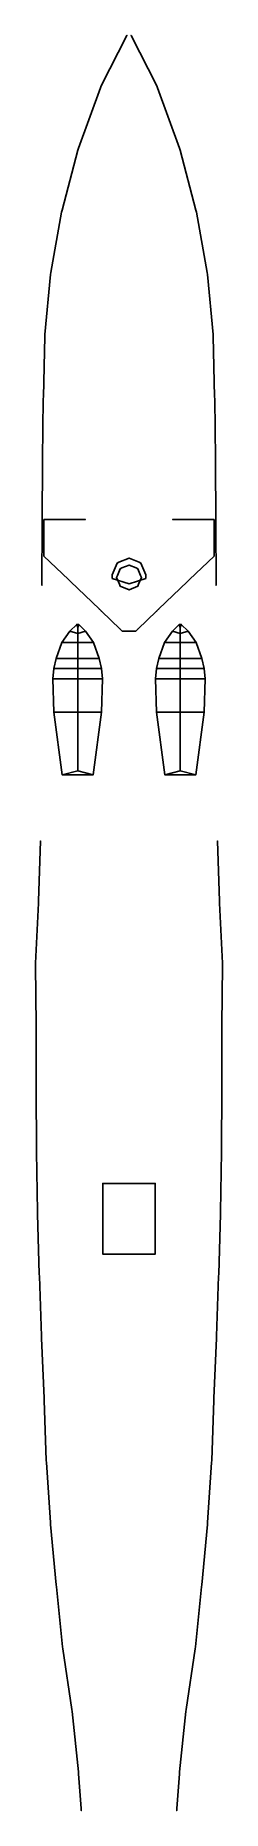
# Model space of a CAD drawing. Extents: x -3.7 to 3.7, y -35 to 36.1.
import ezdxf

# ---------------------------------------------------------------- set-up
doc = ezdxf.new("R2010")
doc.units = 0
doc.layers.add('RAILINGS', color=6, linetype='CONTINUOUS')

msp = doc.modelspace()

# ---------------------------------------------------------------- linework, layer by layer
at = {"layer": 'RAILINGS'}
for points in [[(-1.11, 34.05, 5.11), (-0.08, 36.07, 5.11), (-0.08, 36.07, 5.03), (-1.11, 34.05, 5.03)], [(-1.11, 34.05, 5.03), (-0.08, 36.07, 5.03), (-0.08, 36.07, 5.11), (-1.11, 34.05, 5.11)], [(-1.11, 34.05, 4.56), (-0.08, 36.07, 4.56), (-0.08, 36.07, 4.64), (-1.11, 34.05, 4.64)], [(-1.11, 34.05, 4.64), (-0.08, 36.07, 4.64), (-0.08, 36.07, 4.56), (-1.11, 34.05, 4.56)], [(1.11, 34.05, 4.64), (0.08, 36.07, 4.64), (0.08, 36.07, 4.56), (1.11, 34.05, 4.56)], [(1.11, 34.05, 4.56), (0.08, 36.07, 4.56), (0.08, 36.07, 4.64), (1.11, 34.05, 4.64)], [(1.11, 34.05, 5.03), (0.08, 36.07, 5.03), (0.08, 36.07, 5.11), (1.11, 34.05, 5.11)], [(1.11, 34.05, 5.11), (0.08, 36.07, 5.11), (0.08, 36.07, 5.03), (1.11, 34.05, 5.03)], [(-2.02, 31.56, 5.06), (-1.14, 33.97, 5.11), (-1.14, 33.97, 5.03), (-2.02, 31.56, 4.98)], [(-2.02, 31.56, 4.98), (-1.14, 33.97, 5.03), (-1.14, 33.97, 5.11), (-2.02, 31.56, 5.06)], [(-2.02, 31.56, 4.59), (-1.14, 33.97, 4.64), (-1.14, 33.97, 4.56), (-2.02, 31.56, 4.51)], [(-2.02, 31.56, 4.51), (-1.14, 33.97, 4.56), (-1.14, 33.97, 4.64), (-2.02, 31.56, 4.59)], [(-1.14, 33.97, 4.11), (-1.14, 33.97, 5.11), (-1.11, 34.05, 5.11), (-1.11, 34.05, 4.11)], [(-1.11, 34.05, 4.11), (-1.11, 34.05, 5.11), (-1.14, 33.97, 5.11), (-1.14, 33.97, 4.11)], [(1.14, 33.97, 4.11), (1.14, 33.97, 5.11), (1.11, 34.05, 5.11), (1.11, 34.05, 4.11)], [(1.11, 34.05, 4.11), (1.11, 34.05, 5.11), (1.14, 33.97, 5.11), (1.14, 33.97, 4.11)], [(2.02, 31.56, 4.51), (1.14, 33.97, 4.56), (1.14, 33.97, 4.64), (2.02, 31.56, 4.59)], [(2.02, 31.56, 4.59), (1.14, 33.97, 4.64), (1.14, 33.97, 4.56), (2.02, 31.56, 4.51)], [(2.02, 31.56, 5.06), (1.14, 33.97, 5.11), (1.14, 33.97, 5.03), (2.02, 31.56, 4.98)], [(2.02, 31.56, 4.98), (1.14, 33.97, 5.03), (1.14, 33.97, 5.11), (2.02, 31.56, 5.06)], [(-2.67, 29.07, 4.99), (-2.04, 31.48, 5.06), (-2.04, 31.48, 4.98), (-2.67, 29.07, 4.91)], [(-2.67, 29.07, 4.91), (-2.04, 31.48, 4.98), (-2.04, 31.48, 5.06), (-2.67, 29.07, 4.99)], [(-2.67, 29.07, 4.52), (-2.04, 31.48, 4.59), (-2.04, 31.48, 4.51), (-2.67, 29.07, 4.44)], [(-2.67, 29.07, 4.44), (-2.04, 31.48, 4.51), (-2.04, 31.48, 4.59), (-2.67, 29.07, 4.52)], [(-2.04, 31.48, 4.06), (-2.04, 31.48, 5.06), (-2.02, 31.56, 5.06), (-2.02, 31.56, 4.06)], [(-2.02, 31.56, 4.06), (-2.02, 31.56, 5.06), (-2.04, 31.48, 5.06), (-2.04, 31.48, 4.06)], [(2.04, 31.48, 4.06), (2.04, 31.48, 5.06), (2.02, 31.56, 5.06), (2.02, 31.56, 4.06)], [(2.02, 31.56, 4.06), (2.02, 31.56, 5.06), (2.04, 31.48, 5.06), (2.04, 31.48, 4.06)], [(2.67, 29.07, 4.44), (2.04, 31.48, 4.51), (2.04, 31.48, 4.59), (2.67, 29.07, 4.52)], [(2.67, 29.07, 4.52), (2.04, 31.48, 4.59), (2.04, 31.48, 4.51), (2.67, 29.07, 4.44)], [(2.67, 29.07, 4.99), (2.04, 31.48, 5.06), (2.04, 31.48, 4.98), (2.67, 29.07, 4.91)], [(2.67, 29.07, 4.91), (2.04, 31.48, 4.98), (2.04, 31.48, 5.06), (2.67, 29.07, 4.99)], [(-3.12, 26.58, 4.93), (-2.69, 28.99, 4.99), (-2.69, 28.99, 4.91), (-3.12, 26.58, 4.85)], [(-3.12, 26.58, 4.85), (-2.69, 28.99, 4.91), (-2.69, 28.99, 4.99), (-3.12, 26.58, 4.93)], [(-3.12, 26.58, 4.46), (-2.69, 28.99, 4.52), (-2.69, 28.99, 4.44), (-3.12, 26.58, 4.38)], [(-3.12, 26.58, 4.38), (-2.69, 28.99, 4.44), (-2.69, 28.99, 4.52), (-3.12, 26.58, 4.46)], [(-2.69, 28.99, 3.99), (-2.69, 28.99, 4.99), (-2.67, 29.07, 4.99), (-2.67, 29.07, 3.99)], [(-2.67, 29.07, 3.99), (-2.67, 29.07, 4.99), (-2.69, 28.99, 4.99), (-2.69, 28.99, 3.99)], [(2.69, 28.99, 3.99), (2.69, 28.99, 4.99), (2.67, 29.07, 4.99), (2.67, 29.07, 3.99)], [(2.67, 29.07, 3.99), (2.67, 29.07, 4.99), (2.69, 28.99, 4.99), (2.69, 28.99, 3.99)], [(3.12, 26.58, 4.38), (2.69, 28.99, 4.44), (2.69, 28.99, 4.52), (3.12, 26.58, 4.46)], [(3.12, 26.58, 4.46), (2.69, 28.99, 4.52), (2.69, 28.99, 4.44), (3.12, 26.58, 4.38)], [(3.12, 26.58, 4.93), (2.69, 28.99, 4.99), (2.69, 28.99, 4.91), (3.12, 26.58, 4.85)], [(3.12, 26.58, 4.85), (2.69, 28.99, 4.91), (2.69, 28.99, 4.99), (3.12, 26.58, 4.93)], [(-3.36, 24.09, 4.89), (-3.14, 26.5, 4.93), (-3.14, 26.5, 4.85), (-3.36, 24.09, 4.81)], [(-3.36, 24.09, 4.81), (-3.14, 26.5, 4.85), (-3.14, 26.5, 4.93), (-3.36, 24.09, 4.89)], [(-3.36, 24.09, 4.42), (-3.14, 26.5, 4.46), (-3.14, 26.5, 4.38), (-3.36, 24.09, 4.34)], [(-3.36, 24.09, 4.34), (-3.14, 26.5, 4.38), (-3.14, 26.5, 4.46), (-3.36, 24.09, 4.42)], [(-3.14, 26.5, 3.93), (-3.14, 26.5, 4.93), (-3.12, 26.58, 4.93), (-3.12, 26.58, 3.93)], [(-3.12, 26.58, 3.93), (-3.12, 26.58, 4.93), (-3.14, 26.5, 4.93), (-3.14, 26.5, 3.93)], [(3.14, 26.5, 3.93), (3.14, 26.5, 4.93), (3.12, 26.58, 4.93), (3.12, 26.58, 3.93)], [(3.12, 26.58, 3.93), (3.12, 26.58, 4.93), (3.14, 26.5, 4.93), (3.14, 26.5, 3.93)], [(3.36, 24.09, 4.34), (3.14, 26.5, 4.38), (3.14, 26.5, 4.46), (3.36, 24.09, 4.42)], [(3.36, 24.09, 4.42), (3.14, 26.5, 4.46), (3.14, 26.5, 4.38), (3.36, 24.09, 4.34)], [(3.36, 24.09, 4.89), (3.14, 26.5, 4.93), (3.14, 26.5, 4.85), (3.36, 24.09, 4.81)], [(3.36, 24.09, 4.81), (3.14, 26.5, 4.85), (3.14, 26.5, 4.93), (3.36, 24.09, 4.89)], [(-3.42, 21.6, 4.87), (-3.36, 24.01, 4.89), (-3.36, 24.01, 4.81), (-3.42, 21.6, 4.79)], [(-3.42, 21.6, 4.79), (-3.36, 24.01, 4.81), (-3.36, 24.01, 4.89), (-3.42, 21.6, 4.87)], [(-3.42, 21.6, 4.4), (-3.36, 24.01, 4.42), (-3.36, 24.01, 4.34), (-3.42, 21.6, 4.32)], [(-3.42, 21.6, 4.32), (-3.36, 24.01, 4.34), (-3.36, 24.01, 4.42), (-3.42, 21.6, 4.4)], [(-3.36, 24.01, 3.89), (-3.36, 24.01, 4.89), (-3.36, 24.09, 4.89), (-3.36, 24.09, 3.89)], [(-3.36, 24.09, 3.89), (-3.36, 24.09, 4.89), (-3.36, 24.01, 4.89), (-3.36, 24.01, 3.89)], [(3.36, 24.01, 3.89), (3.36, 24.01, 4.89), (3.36, 24.09, 4.89), (3.36, 24.09, 3.89)], [(3.36, 24.09, 3.89), (3.36, 24.09, 4.89), (3.36, 24.01, 4.89), (3.36, 24.01, 3.89)], [(3.42, 21.6, 4.32), (3.36, 24.01, 4.34), (3.36, 24.01, 4.42), (3.42, 21.6, 4.4)], [(3.42, 21.6, 4.4), (3.36, 24.01, 4.42), (3.36, 24.01, 4.34), (3.42, 21.6, 4.32)], [(3.42, 21.6, 4.87), (3.36, 24.01, 4.89), (3.36, 24.01, 4.81), (3.42, 21.6, 4.79)], [(3.42, 21.6, 4.79), (3.36, 24.01, 4.81), (3.36, 24.01, 4.89), (3.42, 21.6, 4.87)], [(-3.46, 19.11, 4.86), (-3.43, 21.52, 4.87), (-3.43, 21.52, 4.79), (-3.46, 19.11, 4.78)], [(-3.46, 19.11, 4.78), (-3.43, 21.52, 4.79), (-3.43, 21.52, 4.87), (-3.46, 19.11, 4.86)], [(-3.46, 19.11, 4.39), (-3.43, 21.52, 4.4), (-3.43, 21.52, 4.32), (-3.46, 19.11, 4.31)], [(-3.46, 19.11, 4.31), (-3.43, 21.52, 4.32), (-3.43, 21.52, 4.4), (-3.46, 19.11, 4.39)], [(-3.43, 21.52, 3.87), (-3.43, 21.52, 4.87), (-3.42, 21.6, 4.87), (-3.42, 21.6, 3.87)], [(-3.42, 21.6, 3.87), (-3.42, 21.6, 4.87), (-3.43, 21.52, 4.87), (-3.43, 21.52, 3.87)], [(3.43, 21.52, 3.87), (3.43, 21.52, 4.87), (3.42, 21.6, 4.87), (3.42, 21.6, 3.87)], [(3.42, 21.6, 3.87), (3.42, 21.6, 4.87), (3.43, 21.52, 4.87), (3.43, 21.52, 3.87)], [(3.46, 19.11, 4.31), (3.43, 21.52, 4.32), (3.43, 21.52, 4.4), (3.46, 19.11, 4.39)], [(3.46, 19.11, 4.39), (3.43, 21.52, 4.4), (3.43, 21.52, 4.32), (3.46, 19.11, 4.31)], [(3.46, 19.11, 4.86), (3.43, 21.52, 4.87), (3.43, 21.52, 4.79), (3.46, 19.11, 4.78)], [(3.46, 19.11, 4.78), (3.43, 21.52, 4.79), (3.43, 21.52, 4.87), (3.46, 19.11, 4.86)], [(-3.47, 16.62, 4.77), (-3.46, 19.03, 4.78), (-3.46, 19.03, 4.86), (-3.47, 16.62, 4.85)], [(-3.47, 16.62, 4.85), (-3.46, 19.03, 4.86), (-3.46, 19.03, 4.78), (-3.47, 16.62, 4.77)], [(-3.47, 16.62, 4.38), (-3.46, 19.03, 4.39), (-3.46, 19.03, 4.31), (-3.47, 16.62, 4.3)], [(-3.47, 16.62, 4.3), (-3.46, 19.03, 4.31), (-3.46, 19.03, 4.39), (-3.47, 16.62, 4.38)], [(-3.46, 19.03, 3.86), (-3.46, 19.03, 4.86), (-3.46, 19.11, 4.86), (-3.46, 19.11, 3.86)], [(-3.46, 19.11, 3.86), (-3.46, 19.11, 4.86), (-3.46, 19.03, 4.86), (-3.46, 19.03, 3.86)], [(3.46, 19.11, 3.86), (3.46, 19.11, 4.86), (3.46, 19.03, 4.86), (3.46, 19.03, 3.86)], [(3.46, 19.03, 3.86), (3.46, 19.03, 4.86), (3.46, 19.11, 4.86), (3.46, 19.11, 3.86)], [(3.47, 16.62, 4.3), (3.46, 19.03, 4.31), (3.46, 19.03, 4.39), (3.47, 16.62, 4.38)], [(3.47, 16.62, 4.38), (3.46, 19.03, 4.39), (3.46, 19.03, 4.31), (3.47, 16.62, 4.3)], [(3.47, 16.62, 4.85), (3.46, 19.03, 4.86), (3.46, 19.03, 4.78), (3.47, 16.62, 4.77)], [(3.47, 16.62, 4.77), (3.46, 19.03, 4.78), (3.46, 19.03, 4.86), (3.47, 16.62, 4.85)], [(-3.48, 14.13, 4.84), (-3.47, 16.54, 4.85), (-3.47, 16.54, 4.77), (-3.48, 14.13, 4.76)], [(-3.48, 14.13, 4.76), (-3.47, 16.54, 4.77), (-3.47, 16.54, 4.85), (-3.48, 14.13, 4.84)], [(-3.48, 14.13, 4.37), (-3.47, 16.54, 4.38), (-3.47, 16.54, 4.3), (-3.48, 14.13, 4.29)], [(-3.48, 14.13, 4.29), (-3.47, 16.54, 4.3), (-3.47, 16.54, 4.38), (-3.48, 14.13, 4.37)], [(-3.47, 16.62, 3.85), (-3.47, 16.62, 4.85), (-3.47, 16.54, 4.85), (-3.47, 16.54, 3.85)], [(-3.47, 16.54, 3.85), (-3.47, 16.54, 4.85), (-3.47, 16.62, 4.85), (-3.47, 16.62, 3.85)], [(-3.4, 16.68, 6.84), (-3.4, 16.68, 7.84), (-3.4, 16.6, 7.84), (-3.4, 16.6, 6.84)], [(-3.4, 16.6, 6.84), (-3.4, 16.6, 7.84), (-3.4, 16.68, 7.84), (-3.4, 16.68, 6.84)], [(-3.4, 16.68, 7.84), (-1.82, 16.68, 7.84), (-1.82, 16.68, 7.76), (-3.4, 16.68, 7.76)], [(-3.4, 16.68, 7.76), (-1.82, 16.68, 7.76), (-1.82, 16.68, 7.84), (-3.4, 16.68, 7.84)], [(-3.4, 16.68, 7.37), (-1.82, 16.68, 7.37), (-1.82, 16.68, 7.29), (-3.4, 16.68, 7.29)], [(-3.4, 16.68, 7.29), (-1.82, 16.68, 7.29), (-1.82, 16.68, 7.37), (-3.4, 16.68, 7.37)], [(-3.4, 15.93, 7.76), (-3.4, 16.6, 7.76), (-3.4, 16.6, 7.84), (-3.4, 15.93, 7.84)], [(-3.4, 15.93, 7.84), (-3.4, 16.6, 7.84), (-3.4, 16.6, 7.76), (-3.4, 15.93, 7.76)], [(-3.4, 15.93, 7.37), (-3.4, 16.6, 7.37), (-3.4, 16.6, 7.29), (-3.4, 15.93, 7.29)], [(-3.4, 15.93, 7.29), (-3.4, 16.6, 7.29), (-3.4, 16.6, 7.37), (-3.4, 15.93, 7.37)], [(-1.74, 16.68, 6.84), (-1.74, 16.68, 7.84), (-1.82, 16.68, 7.84), (-1.82, 16.68, 6.84)], [(-1.82, 16.68, 6.84), (-1.82, 16.68, 7.84), (-1.74, 16.68, 7.84), (-1.74, 16.68, 6.84)], [(1.82, 16.68, 6.84), (1.82, 16.68, 7.84), (1.74, 16.68, 7.84), (1.74, 16.68, 6.84)], [(1.74, 16.68, 6.84), (1.74, 16.68, 7.84), (1.82, 16.68, 7.84), (1.82, 16.68, 6.84)], [(3.4, 16.68, 7.29), (1.82, 16.68, 7.29), (1.82, 16.68, 7.37), (3.4, 16.68, 7.37)], [(3.4, 16.68, 7.37), (1.82, 16.68, 7.37), (1.82, 16.68, 7.29), (3.4, 16.68, 7.29)], [(3.4, 16.68, 7.84), (1.82, 16.68, 7.84), (1.82, 16.68, 7.76), (3.4, 16.68, 7.76)], [(3.4, 16.68, 7.76), (1.82, 16.68, 7.76), (1.82, 16.68, 7.84), (3.4, 16.68, 7.84)], [(3.4, 16.68, 6.84), (3.4, 16.68, 7.84), (3.4, 16.6, 7.84), (3.4, 16.6, 6.84)], [(3.4, 16.6, 6.84), (3.4, 16.6, 7.84), (3.4, 16.68, 7.84), (3.4, 16.68, 6.84)], [(3.4, 15.93, 7.29), (3.4, 16.6, 7.29), (3.4, 16.6, 7.37), (3.4, 15.93, 7.37)], [(3.4, 15.93, 7.37), (3.4, 16.6, 7.37), (3.4, 16.6, 7.29), (3.4, 15.93, 7.29)], [(3.4, 15.93, 7.84), (3.4, 16.6, 7.84), (3.4, 16.6, 7.76), (3.4, 15.93, 7.76)], [(3.4, 15.93, 7.76), (3.4, 16.6, 7.76), (3.4, 16.6, 7.84), (3.4, 15.93, 7.84)], [(3.47, 16.62, 3.85), (3.47, 16.62, 4.85), (3.47, 16.54, 4.85), (3.47, 16.54, 3.85)], [(3.47, 16.54, 3.85), (3.47, 16.54, 4.85), (3.47, 16.62, 4.85), (3.47, 16.62, 3.85)], [(3.48, 14.13, 4.29), (3.47, 16.54, 4.3), (3.47, 16.54, 4.38), (3.48, 14.13, 4.37)], [(3.48, 14.13, 4.37), (3.47, 16.54, 4.38), (3.47, 16.54, 4.3), (3.48, 14.13, 4.29)], [(3.48, 14.13, 4.84), (3.47, 16.54, 4.85), (3.47, 16.54, 4.77), (3.48, 14.13, 4.76)], [(3.48, 14.13, 4.76), (3.47, 16.54, 4.77), (3.47, 16.54, 4.85), (3.48, 14.13, 4.84)], [(-3.4, 15.85, 6.84), (-3.4, 15.85, 7.84), (-3.4, 15.93, 7.84), (-3.4, 15.93, 6.84)], [(-3.4, 15.93, 6.84), (-3.4, 15.93, 7.84), (-3.4, 15.85, 7.84), (-3.4, 15.85, 6.84)], [(-3.4, 15.29, 7.84), (-3.4, 15.85, 7.84), (-3.4, 15.85, 7.76), (-3.4, 15.29, 7.76)], [(-3.4, 15.29, 7.76), (-3.4, 15.85, 7.76), (-3.4, 15.85, 7.84), (-3.4, 15.29, 7.84)], [(-3.4, 15.29, 7.29), (-3.4, 15.85, 7.29), (-3.4, 15.85, 7.37), (-3.4, 15.29, 7.37)], [(-3.4, 15.29, 7.37), (-3.4, 15.85, 7.37), (-3.4, 15.85, 7.29), (-3.4, 15.29, 7.29)], [(3.4, 15.85, 6.84), (3.4, 15.85, 7.84), (3.4, 15.93, 7.84), (3.4, 15.93, 6.84)], [(3.4, 15.93, 6.84), (3.4, 15.93, 7.84), (3.4, 15.85, 7.84), (3.4, 15.85, 6.84)], [(3.4, 15.29, 7.37), (3.4, 15.85, 7.37), (3.4, 15.85, 7.29), (3.4, 15.29, 7.29)], [(3.4, 15.29, 7.29), (3.4, 15.85, 7.29), (3.4, 15.85, 7.37), (3.4, 15.29, 7.37)], [(3.4, 15.29, 7.76), (3.4, 15.85, 7.76), (3.4, 15.85, 7.84), (3.4, 15.29, 7.84)], [(3.4, 15.29, 7.84), (3.4, 15.85, 7.84), (3.4, 15.85, 7.76), (3.4, 15.29, 7.76)], [(-3.4, 15.29, 6.84), (-3.4, 15.29, 7.84), (-3.4, 15.21, 7.84), (-3.4, 15.21, 6.84)], [(-3.4, 15.21, 6.84), (-3.4, 15.21, 7.84), (-3.4, 15.29, 7.84), (-3.4, 15.29, 6.84)], [(-2.42, 14.28, 7.76), (-3.4, 15.21, 7.76), (-3.4, 15.21, 7.84), (-2.42, 14.28, 7.84)], [(-2.42, 14.28, 7.84), (-3.4, 15.21, 7.84), (-3.4, 15.21, 7.76), (-2.42, 14.28, 7.76)], [(-2.42, 14.28, 7.29), (-3.4, 15.21, 7.29), (-3.4, 15.21, 7.37), (-2.42, 14.28, 7.37)], [(-2.42, 14.28, 7.37), (-3.4, 15.21, 7.37), (-3.4, 15.21, 7.29), (-2.42, 14.28, 7.29)], [(-0.67, 14.47, 10.68), (-0.47, 14.94, 10.68), (-0.47, 14.94, 10.6), (-0.67, 14.47, 10.6)], [(-0.67, 14.47, 10.6), (-0.47, 14.94, 10.6), (-0.47, 14.94, 10.68), (-0.67, 14.47, 10.68)], [(-0.67, 14.47, 10.21), (-0.47, 14.94, 10.21), (-0.47, 14.94, 10.13), (-0.67, 14.47, 10.13)], [(-0.67, 14.47, 10.13), (-0.47, 14.94, 10.13), (-0.47, 14.94, 10.21), (-0.67, 14.47, 10.21)], [(-0.41, 14.97, 9.68), (-0.41, 14.97, 10.68), (-0.47, 14.94, 10.68), (-0.47, 14.94, 9.68)], [(-0.47, 14.94, 9.68), (-0.47, 14.94, 10.68), (-0.41, 14.97, 10.68), (-0.41, 14.97, 9.68)], [(-0.41, 14.97, 10.68), (0, 15.14, 10.68), (0, 15.14, 10.6), (-0.41, 14.97, 10.6)], [(-0.41, 14.97, 10.6), (0, 15.14, 10.6), (0, 15.14, 10.68), (-0.41, 14.97, 10.68)], [(-0.41, 14.97, 10.13), (0, 15.14, 10.13), (0, 15.14, 10.21), (-0.41, 14.97, 10.21)], [(-0.41, 14.97, 10.21), (0, 15.14, 10.21), (0, 15.14, 10.13), (-0.41, 14.97, 10.13)], [(0.41, 14.97, 10.21), (0, 15.14, 10.21), (0, 15.14, 10.13), (0.41, 14.97, 10.13)], [(0.41, 14.97, 10.13), (0, 15.14, 10.13), (0, 15.14, 10.21), (0.41, 14.97, 10.21)], [(0.41, 14.97, 10.6), (0, 15.14, 10.6), (0, 15.14, 10.68), (0.41, 14.97, 10.68)], [(0.41, 14.97, 10.68), (0, 15.14, 10.68), (0, 15.14, 10.6), (0.41, 14.97, 10.6)], [(0.41, 14.97, 9.68), (0.41, 14.97, 10.68), (0.47, 14.94, 10.68), (0.47, 14.94, 9.68)], [(0.47, 14.94, 9.68), (0.47, 14.94, 10.68), (0.41, 14.97, 10.68), (0.41, 14.97, 9.68)], [(0.67, 14.47, 10.13), (0.47, 14.94, 10.13), (0.47, 14.94, 10.21), (0.67, 14.47, 10.21)], [(0.67, 14.47, 10.21), (0.47, 14.94, 10.21), (0.47, 14.94, 10.13), (0.67, 14.47, 10.13)], [(0.67, 14.47, 10.68), (0.47, 14.94, 10.68), (0.47, 14.94, 10.6), (0.67, 14.47, 10.6)], [(0.67, 14.47, 10.6), (0.47, 14.94, 10.6), (0.47, 14.94, 10.68), (0.67, 14.47, 10.68)], [(2.42, 14.28, 7.37), (3.4, 15.21, 7.37), (3.4, 15.21, 7.29), (2.42, 14.28, 7.29)], [(2.42, 14.28, 7.29), (3.4, 15.21, 7.29), (3.4, 15.21, 7.37), (2.42, 14.28, 7.37)], [(2.42, 14.28, 7.76), (3.4, 15.21, 7.76), (3.4, 15.21, 7.84), (2.42, 14.28, 7.84)], [(2.42, 14.28, 7.84), (3.4, 15.21, 7.84), (3.4, 15.21, 7.76), (2.42, 14.28, 7.76)], [(3.4, 15.29, 6.84), (3.4, 15.29, 7.84), (3.4, 15.21, 7.84), (3.4, 15.21, 6.84)], [(3.4, 15.21, 6.84), (3.4, 15.21, 7.84), (3.4, 15.29, 7.84), (3.4, 15.29, 6.84)], [(-2.34, 14.2, 6.84), (-2.34, 14.2, 7.84), (-2.42, 14.28, 7.84), (-2.42, 14.28, 6.84)], [(-2.42, 14.28, 6.84), (-2.42, 14.28, 7.84), (-2.34, 14.2, 7.84), (-2.34, 14.2, 6.84)], [(-0.67, 14.4, 10.6), (-0.67, 14.47, 10.6), (-0.67, 14.47, 10.68), (-0.67, 14.4, 10.68)], [(-0.67, 14.4, 10.68), (-0.67, 14.47, 10.68), (-0.67, 14.47, 10.6), (-0.67, 14.4, 10.6)], [(-0.67, 14.4, 10.21), (-0.67, 14.47, 10.21), (-0.67, 14.47, 10.13), (-0.67, 14.4, 10.13)], [(-0.67, 14.4, 10.13), (-0.67, 14.47, 10.13), (-0.67, 14.47, 10.21), (-0.67, 14.4, 10.21)], [(-0.67, 14.32, 9.68), (-0.67, 14.32, 10.68), (-0.67, 14.4, 10.68), (-0.67, 14.4, 9.68)], [(-0.67, 14.4, 9.68), (-0.67, 14.4, 10.68), (-0.67, 14.32, 10.68), (-0.67, 14.32, 9.68)], [(0, 14.11, 10.68), (-0.67, 14.32, 10.68), (-0.67, 14.32, 10.6), (0, 14.11, 10.6)], [(0, 14.11, 10.6), (-0.67, 14.32, 10.6), (-0.67, 14.32, 10.68), (0, 14.11, 10.68)], [(0, 14.11, 10.21), (-0.67, 14.32, 10.21), (-0.67, 14.32, 10.13), (0, 14.11, 10.13)], [(0, 14.11, 10.13), (-0.67, 14.32, 10.13), (-0.67, 14.32, 10.21), (0, 14.11, 10.21)], [(-0.46, 14.44, 14.85), (-0.46, 14.44, 15.85), (-0.5, 14.36, 15.85), (-0.5, 14.36, 14.85)], [(-0.5, 14.36, 14.85), (-0.5, 14.36, 15.85), (-0.46, 14.44, 15.85), (-0.46, 14.44, 14.85)], [(-0.38, 14.09, 15.85), (-0.5, 14.36, 15.85), (-0.5, 14.36, 15.77), (-0.38, 14.09, 15.77)], [(-0.38, 14.09, 15.77), (-0.5, 14.36, 15.77), (-0.5, 14.36, 15.85), (-0.38, 14.09, 15.85)], [(-0.38, 14.09, 15.3), (-0.5, 14.36, 15.3), (-0.5, 14.36, 15.38), (-0.38, 14.09, 15.38)], [(-0.38, 14.09, 15.38), (-0.5, 14.36, 15.38), (-0.5, 14.36, 15.3), (-0.38, 14.09, 15.3)], [(-0.46, 14.44, 15.85), (-0.35, 14.71, 15.85), (-0.35, 14.71, 15.77), (-0.46, 14.44, 15.77)], [(-0.46, 14.44, 15.77), (-0.35, 14.71, 15.77), (-0.35, 14.71, 15.85), (-0.46, 14.44, 15.85)], [(-0.46, 14.44, 15.38), (-0.35, 14.71, 15.38), (-0.35, 14.71, 15.3), (-0.46, 14.44, 15.3)], [(-0.46, 14.44, 15.3), (-0.35, 14.71, 15.3), (-0.35, 14.71, 15.38), (-0.46, 14.44, 15.38)], [(-0.29, 14.74, 14.85), (-0.29, 14.74, 15.85), (-0.35, 14.71, 15.85), (-0.35, 14.71, 14.85)], [(-0.35, 14.71, 14.85), (-0.35, 14.71, 15.85), (-0.29, 14.74, 15.85), (-0.29, 14.74, 14.85)], [(-0.29, 14.74, 15.85), (0, 14.86, 15.85), (0, 14.86, 15.77), (-0.29, 14.74, 15.77)], [(-0.29, 14.74, 15.77), (0, 14.86, 15.77), (0, 14.86, 15.85), (-0.29, 14.74, 15.85)], [(-0.29, 14.74, 15.38), (0, 14.86, 15.38), (0, 14.86, 15.3), (-0.29, 14.74, 15.3)], [(-0.29, 14.74, 15.3), (0, 14.86, 15.3), (0, 14.86, 15.38), (-0.29, 14.74, 15.38)], [(0.29, 14.74, 15.3), (0, 14.86, 15.3), (0, 14.86, 15.38), (0.29, 14.74, 15.38)], [(0.29, 14.74, 15.38), (0, 14.86, 15.38), (0, 14.86, 15.3), (0.29, 14.74, 15.3)], [(0.29, 14.74, 15.85), (0, 14.86, 15.85), (0, 14.86, 15.77), (0.29, 14.74, 15.77)], [(0.29, 14.74, 15.77), (0, 14.86, 15.77), (0, 14.86, 15.85), (0.29, 14.74, 15.85)], [(0, 14.11, 10.13), (0.67, 14.32, 10.13), (0.67, 14.32, 10.21), (0, 14.11, 10.21)], [(0, 14.11, 10.21), (0.67, 14.32, 10.21), (0.67, 14.32, 10.13), (0, 14.11, 10.13)], [(0, 14.11, 10.68), (0.67, 14.32, 10.68), (0.67, 14.32, 10.6), (0, 14.11, 10.6)], [(0, 14.11, 10.6), (0.67, 14.32, 10.6), (0.67, 14.32, 10.68), (0, 14.11, 10.68)], [(0.35, 14.71, 14.85), (0.35, 14.71, 15.85), (0.29, 14.74, 15.85), (0.29, 14.74, 14.85)], [(0.29, 14.74, 14.85), (0.29, 14.74, 15.85), (0.35, 14.71, 15.85), (0.35, 14.71, 14.85)], [(0.46, 14.44, 15.3), (0.35, 14.71, 15.3), (0.35, 14.71, 15.38), (0.46, 14.44, 15.38)], [(0.46, 14.44, 15.38), (0.35, 14.71, 15.38), (0.35, 14.71, 15.3), (0.46, 14.44, 15.3)], [(0.46, 14.44, 15.85), (0.35, 14.71, 15.85), (0.35, 14.71, 15.77), (0.46, 14.44, 15.77)], [(0.46, 14.44, 15.77), (0.35, 14.71, 15.77), (0.35, 14.71, 15.85), (0.46, 14.44, 15.85)], [(0.38, 14.09, 15.38), (0.5, 14.36, 15.38), (0.5, 14.36, 15.3), (0.38, 14.09, 15.3)], [(0.38, 14.09, 15.3), (0.5, 14.36, 15.3), (0.5, 14.36, 15.38), (0.38, 14.09, 15.38)], [(0.38, 14.09, 15.77), (0.5, 14.36, 15.77), (0.5, 14.36, 15.85), (0.38, 14.09, 15.85)], [(0.38, 14.09, 15.85), (0.5, 14.36, 15.85), (0.5, 14.36, 15.77), (0.38, 14.09, 15.77)], [(0.46, 14.44, 14.85), (0.46, 14.44, 15.85), (0.5, 14.36, 15.85), (0.5, 14.36, 14.85)], [(0.5, 14.36, 14.85), (0.5, 14.36, 15.85), (0.46, 14.44, 15.85), (0.46, 14.44, 14.85)], [(0.67, 14.4, 10.13), (0.67, 14.47, 10.13), (0.67, 14.47, 10.21), (0.67, 14.4, 10.21)], [(0.67, 14.4, 10.21), (0.67, 14.47, 10.21), (0.67, 14.47, 10.13), (0.67, 14.4, 10.13)], [(0.67, 14.4, 10.68), (0.67, 14.47, 10.68), (0.67, 14.47, 10.6), (0.67, 14.4, 10.6)], [(0.67, 14.4, 10.6), (0.67, 14.47, 10.6), (0.67, 14.47, 10.68), (0.67, 14.4, 10.68)], [(0.67, 14.4, 9.68), (0.67, 14.4, 10.68), (0.67, 14.32, 10.68), (0.67, 14.32, 9.68)], [(0.67, 14.32, 9.68), (0.67, 14.32, 10.68), (0.67, 14.4, 10.68), (0.67, 14.4, 9.68)], [(2.34, 14.2, 6.84), (2.34, 14.2, 7.84), (2.42, 14.28, 7.84), (2.42, 14.28, 6.84)], [(2.42, 14.28, 6.84), (2.42, 14.28, 7.84), (2.34, 14.2, 7.84), (2.34, 14.2, 6.84)], [(-3.48, 14.05, 3.84), (-3.48, 14.05, 4.84), (-3.48, 14.13, 4.84), (-3.48, 14.13, 3.84)], [(-3.48, 14.13, 3.84), (-3.48, 14.13, 4.84), (-3.48, 14.05, 4.84), (-3.48, 14.05, 3.84)], [(-1.18, 13.09, 7.84), (-2.34, 14.2, 7.84), (-2.34, 14.2, 7.76), (-1.18, 13.09, 7.76)], [(-1.18, 13.09, 7.76), (-2.34, 14.2, 7.76), (-2.34, 14.2, 7.84), (-1.18, 13.09, 7.84)], [(-1.18, 13.09, 7.29), (-2.34, 14.2, 7.29), (-2.34, 14.2, 7.37), (-1.18, 13.09, 7.37)], [(-1.18, 13.09, 7.37), (-2.34, 14.2, 7.37), (-2.34, 14.2, 7.29), (-1.18, 13.09, 7.29)], [(-0.38, 14.09, 14.85), (-0.38, 14.09, 15.85), (-0.35, 14.01, 15.85), (-0.35, 14.01, 14.85)], [(-0.35, 14.01, 14.85), (-0.35, 14.01, 15.85), (-0.38, 14.09, 15.85), (-0.38, 14.09, 14.85)], [(0, 13.86, 15.77), (-0.35, 14.01, 15.77), (-0.35, 14.01, 15.85), (0, 13.86, 15.85)], [(0, 13.86, 15.85), (-0.35, 14.01, 15.85), (-0.35, 14.01, 15.77), (0, 13.86, 15.77)], [(0, 13.86, 15.38), (-0.35, 14.01, 15.38), (-0.35, 14.01, 15.3), (0, 13.86, 15.3)], [(0, 13.86, 15.3), (-0.35, 14.01, 15.3), (-0.35, 14.01, 15.38), (0, 13.86, 15.38)], [(0, 13.86, 15.3), (0.35, 14.01, 15.3), (0.35, 14.01, 15.38), (0, 13.86, 15.38)], [(0, 13.86, 15.38), (0.35, 14.01, 15.38), (0.35, 14.01, 15.3), (0, 13.86, 15.3)], [(0, 13.86, 15.85), (0.35, 14.01, 15.85), (0.35, 14.01, 15.77), (0, 13.86, 15.77)], [(0, 13.86, 15.77), (0.35, 14.01, 15.77), (0.35, 14.01, 15.85), (0, 13.86, 15.85)], [(0.38, 14.09, 14.85), (0.38, 14.09, 15.85), (0.35, 14.01, 15.85), (0.35, 14.01, 14.85)], [(0.35, 14.01, 14.85), (0.35, 14.01, 15.85), (0.38, 14.09, 15.85), (0.38, 14.09, 14.85)], [(1.18, 13.09, 7.37), (2.34, 14.2, 7.37), (2.34, 14.2, 7.29), (1.18, 13.09, 7.29)], [(1.18, 13.09, 7.29), (2.34, 14.2, 7.29), (2.34, 14.2, 7.37), (1.18, 13.09, 7.37)], [(1.18, 13.09, 7.76), (2.34, 14.2, 7.76), (2.34, 14.2, 7.84), (1.18, 13.09, 7.84)], [(1.18, 13.09, 7.84), (2.34, 14.2, 7.84), (2.34, 14.2, 7.76), (1.18, 13.09, 7.76)], [(3.48, 14.05, 3.84), (3.48, 14.05, 4.84), (3.48, 14.13, 4.84), (3.48, 14.13, 3.84)], [(3.48, 14.13, 3.84), (3.48, 14.13, 4.84), (3.48, 14.05, 4.84), (3.48, 14.05, 3.84)], [(-1.18, 13.09, 6.84), (-1.18, 13.09, 7.84), (-1.1, 13.01, 7.84), (-1.1, 13.01, 6.84)], [(-1.1, 13.01, 6.84), (-1.1, 13.01, 7.84), (-1.18, 13.09, 7.84), (-1.18, 13.09, 6.84)], [(-0.35, 12.29, 7.84), (-1.1, 13.01, 7.84), (-1.1, 13.01, 7.76), (-0.35, 12.29, 7.76)], [(-0.35, 12.29, 7.76), (-1.1, 13.01, 7.76), (-1.1, 13.01, 7.84), (-0.35, 12.29, 7.84)], [(-0.35, 12.29, 7.37), (-1.1, 13.01, 7.37), (-1.1, 13.01, 7.29), (-0.35, 12.29, 7.29)], [(-0.35, 12.29, 7.29), (-1.1, 13.01, 7.29), (-1.1, 13.01, 7.37), (-0.35, 12.29, 7.37)], [(0.35, 12.29, 7.29), (1.1, 13.01, 7.29), (1.1, 13.01, 7.37), (0.35, 12.29, 7.37)], [(0.35, 12.29, 7.37), (1.1, 13.01, 7.37), (1.1, 13.01, 7.29), (0.35, 12.29, 7.29)], [(0.35, 12.29, 7.84), (1.1, 13.01, 7.84), (1.1, 13.01, 7.76), (0.35, 12.29, 7.76)], [(0.35, 12.29, 7.76), (1.1, 13.01, 7.76), (1.1, 13.01, 7.84), (0.35, 12.29, 7.84)], [(1.1, 13.01, 6.84), (1.1, 13.01, 7.84), (1.18, 13.09, 7.84), (1.18, 13.09, 6.84)], [(1.18, 13.09, 6.84), (1.18, 13.09, 7.84), (1.1, 13.01, 7.84), (1.1, 13.01, 6.84)], [(-2.68, 11.75, 5.23), (-2.05, 11.75, 4.19), (-2.05, 12.12, 4.19), (-2.36, 12.21, 5.32)], [(-2.36, 12.21, 5.32), (-2.05, 12.12, 4.19), (-2.05, 11.75, 4.19), (-2.68, 11.75, 5.23)], [(-2.36, 12.21, 5.32), (-2.05, 12.12, 4.19), (-2.05, 12.35, 4.44), (-2.09, 12.48, 5.32)], [(-2.09, 12.48, 5.32), (-2.05, 12.35, 4.44), (-2.05, 12.12, 4.19), (-2.36, 12.21, 5.32)], [(-2.01, 12.48, 5.32), (-2.05, 12.35, 4.44), (-2.05, 12.35, 4.44), (-2.09, 12.48, 5.32)], [(-2.09, 12.48, 5.32), (-2.05, 12.35, 4.44), (-2.05, 12.35, 4.44), (-2.01, 12.48, 5.32)], [(-2.01, 12.48, 5.32), (-2.05, 12.35, 4.44), (-2.05, 12.12, 4.19), (-1.74, 12.21, 5.32)], [(-1.74, 12.21, 5.32), (-2.05, 12.12, 4.19), (-2.05, 12.35, 4.44), (-2.01, 12.48, 5.32)], [(-1.74, 12.21, 5.32), (-2.05, 12.12, 4.19), (-2.05, 11.75, 4.19), (-1.42, 11.75, 5.23)], [(-1.42, 11.75, 5.23), (-2.05, 11.75, 4.19), (-2.05, 12.12, 4.19), (-1.74, 12.21, 5.32)], [(-0.35, 12.29, 6.84), (-0.35, 12.29, 7.84), (-0.27, 12.21, 7.84), (-0.27, 12.21, 6.84)], [(-0.27, 12.21, 6.84), (-0.27, 12.21, 7.84), (-0.35, 12.29, 7.84), (-0.35, 12.29, 6.84)], [(-0.27, 12.21, 7.76), (0.27, 12.21, 7.76), (0.27, 12.21, 7.84), (-0.27, 12.21, 7.84)], [(-0.27, 12.21, 7.84), (0.27, 12.21, 7.84), (0.27, 12.21, 7.76), (-0.27, 12.21, 7.76)], [(-0.27, 12.21, 7.37), (0.27, 12.21, 7.37), (0.27, 12.21, 7.29), (-0.27, 12.21, 7.29)], [(-0.27, 12.21, 7.29), (0.27, 12.21, 7.29), (0.27, 12.21, 7.37), (-0.27, 12.21, 7.37)], [(0.27, 12.21, 6.84), (0.27, 12.21, 7.84), (0.35, 12.29, 7.84), (0.35, 12.29, 6.84)], [(0.35, 12.29, 6.84), (0.35, 12.29, 7.84), (0.27, 12.21, 7.84), (0.27, 12.21, 6.84)], [(1.42, 11.75, 5.23), (2.05, 11.75, 4.19), (2.05, 12.12, 4.19), (1.74, 12.21, 5.32)], [(1.74, 12.21, 5.32), (2.05, 12.12, 4.19), (2.05, 11.75, 4.19), (1.42, 11.75, 5.23)], [(1.74, 12.21, 5.32), (2.05, 12.12, 4.19), (2.05, 12.35, 4.44), (2.01, 12.48, 5.32)], [(2.01, 12.48, 5.32), (2.05, 12.35, 4.44), (2.05, 12.12, 4.19), (1.74, 12.21, 5.32)], [(2.09, 12.48, 5.32), (2.05, 12.35, 4.44), (2.05, 12.35, 4.44), (2.01, 12.48, 5.32)], [(2.01, 12.48, 5.32), (2.05, 12.35, 4.44), (2.05, 12.35, 4.44), (2.09, 12.48, 5.32)], [(2.09, 12.48, 5.32), (2.05, 12.35, 4.44), (2.05, 12.12, 4.19), (2.36, 12.21, 5.32)], [(2.36, 12.21, 5.32), (2.05, 12.12, 4.19), (2.05, 12.35, 4.44), (2.09, 12.48, 5.32)], [(2.36, 12.21, 5.32), (2.05, 12.12, 4.19), (2.05, 11.75, 4.19), (2.68, 11.75, 5.23)], [(2.68, 11.75, 5.23), (2.05, 11.75, 4.19), (2.05, 12.12, 4.19), (2.36, 12.21, 5.32)], [(-2.91, 11.12, 5.16), (-2.05, 11.12, 4.19), (-2.05, 11.75, 4.19), (-2.68, 11.75, 5.23)], [(-2.68, 11.75, 5.23), (-2.05, 11.75, 4.19), (-2.05, 11.12, 4.19), (-2.91, 11.12, 5.16)], [(-1.42, 11.75, 5.23), (-2.05, 11.75, 4.19), (-2.05, 11.12, 4.19), (-1.19, 11.12, 5.16)], [(-1.19, 11.12, 5.16), (-2.05, 11.12, 4.19), (-2.05, 11.75, 4.19), (-1.42, 11.75, 5.23)], [(1.42, 11.75, 5.23), (2.05, 11.75, 4.19), (2.05, 11.12, 4.19), (1.19, 11.12, 5.16)], [(1.19, 11.12, 5.16), (2.05, 11.12, 4.19), (2.05, 11.75, 4.19), (1.42, 11.75, 5.23)], [(2.68, 11.75, 5.23), (2.05, 11.75, 4.19), (2.05, 11.12, 4.19), (2.91, 11.12, 5.16)], [(2.91, 11.12, 5.16), (2.05, 11.12, 4.19), (2.05, 11.75, 4.19), (2.68, 11.75, 5.23)], [(-3, 10.71, 5.13), (-2.05, 10.71, 4.19), (-2.05, 10.3, 4.19), (-3.04, 10.3, 5.11)], [(-3.04, 10.3, 5.11), (-2.05, 10.3, 4.19), (-2.05, 10.71, 4.19), (-3, 10.71, 5.13)], [(-3, 10.71, 5.13), (-2.05, 10.71, 4.19), (-2.05, 11.12, 4.19), (-2.91, 11.12, 5.16)], [(-2.91, 11.12, 5.16), (-2.05, 11.12, 4.19), (-2.05, 10.71, 4.19), (-3, 10.71, 5.13)], [(-1.19, 11.12, 5.16), (-2.05, 11.12, 4.19), (-2.05, 10.71, 4.19), (-1.1, 10.71, 5.13)], [(-1.1, 10.71, 5.13), (-2.05, 10.71, 4.19), (-2.05, 11.12, 4.19), (-1.19, 11.12, 5.16)], [(-1.06, 10.3, 5.11), (-2.05, 10.3, 4.19), (-2.05, 10.71, 4.19), (-1.1, 10.71, 5.13)], [(-1.1, 10.71, 5.13), (-2.05, 10.71, 4.19), (-2.05, 10.3, 4.19), (-1.06, 10.3, 5.11)], [(1.1, 10.71, 5.13), (2.05, 10.71, 4.19), (2.05, 10.3, 4.19), (1.06, 10.3, 5.11)], [(1.06, 10.3, 5.11), (2.05, 10.3, 4.19), (2.05, 10.71, 4.19), (1.1, 10.71, 5.13)], [(1.19, 11.12, 5.16), (2.05, 11.12, 4.19), (2.05, 10.71, 4.19), (1.1, 10.71, 5.13)], [(1.1, 10.71, 5.13), (2.05, 10.71, 4.19), (2.05, 11.12, 4.19), (1.19, 11.12, 5.16)], [(2.91, 11.12, 5.16), (2.05, 11.12, 4.19), (2.05, 10.71, 4.19), (3, 10.71, 5.13)], [(3, 10.71, 5.13), (2.05, 10.71, 4.19), (2.05, 11.12, 4.19), (2.91, 11.12, 5.16)], [(3.04, 10.3, 5.11), (2.05, 10.3, 4.19), (2.05, 10.71, 4.19), (3, 10.71, 5.13)], [(3, 10.71, 5.13), (2.05, 10.71, 4.19), (2.05, 10.3, 4.19), (3.04, 10.3, 5.11)], [(-3, 8.97, 5.08), (-2.05, 8.97, 4.19), (-2.05, 10.3, 4.19), (-3.04, 10.3, 5.11)], [(-3.04, 10.3, 5.11), (-2.05, 10.3, 4.19), (-2.05, 8.97, 4.19), (-3, 8.97, 5.08)], [(-1.06, 10.3, 5.11), (-2.05, 10.3, 4.19), (-2.05, 8.97, 4.19), (-1.1, 8.97, 5.08)], [(-1.1, 8.97, 5.08), (-2.05, 8.97, 4.19), (-2.05, 10.3, 4.19), (-1.06, 10.3, 5.11)], [(1.1, 8.97, 5.08), (2.05, 8.97, 4.19), (2.05, 10.3, 4.19), (1.06, 10.3, 5.11)], [(1.06, 10.3, 5.11), (2.05, 10.3, 4.19), (2.05, 8.97, 4.19), (1.1, 8.97, 5.08)], [(3.04, 10.3, 5.11), (2.05, 10.3, 4.19), (2.05, 8.97, 4.19), (3, 8.97, 5.08)], [(3, 8.97, 5.08), (2.05, 8.97, 4.19), (2.05, 10.3, 4.19), (3.04, 10.3, 5.11)], [(-3, 8.97, 5.08), (-2.05, 8.97, 4.19), (-2.05, 6.62, 4.19), (-2.67, 6.46, 5.21)], [(-2.67, 6.46, 5.21), (-2.05, 6.62, 4.19), (-2.05, 8.97, 4.19), (-3, 8.97, 5.08)], [(-1.43, 6.46, 5.21), (-2.05, 6.62, 4.19), (-2.05, 8.97, 4.19), (-1.1, 8.97, 5.08)], [(-1.1, 8.97, 5.08), (-2.05, 8.97, 4.19), (-2.05, 6.62, 4.19), (-1.43, 6.46, 5.21)], [(1.1, 8.97, 5.08), (2.05, 8.97, 4.19), (2.05, 6.62, 4.19), (1.43, 6.46, 5.21)], [(1.43, 6.46, 5.21), (2.05, 6.62, 4.19), (2.05, 8.97, 4.19), (1.1, 8.97, 5.08)], [(2.67, 6.46, 5.21), (2.05, 6.62, 4.19), (2.05, 8.97, 4.19), (3, 8.97, 5.08)], [(3, 8.97, 5.08), (2.05, 8.97, 4.19), (2.05, 6.62, 4.19), (2.67, 6.46, 5.21)], [(-1.43, 6.46, 5.21), (-2.05, 6.62, 4.19), (-2.05, 6.62, 4.19), (-2.67, 6.46, 5.21)], [(-2.67, 6.46, 5.21), (-2.05, 6.62, 4.19), (-2.05, 6.62, 4.19), (-1.43, 6.46, 5.21)], [(2.67, 6.46, 5.21), (2.05, 6.62, 4.19), (2.05, 6.62, 4.19), (1.43, 6.46, 5.21)], [(1.43, 6.46, 5.21), (2.05, 6.62, 4.19), (2.05, 6.62, 4.19), (2.67, 6.46, 5.21)], [(-3.61, 1.4, 2.62), (-3.54, 3.81, 2.62), (-3.54, 3.81, 2.7), (-3.61, 1.4, 2.7)], [(-3.61, 1.4, 2.7), (-3.54, 3.81, 2.7), (-3.54, 3.81, 2.62), (-3.61, 1.4, 2.62)], [(-3.61, 1.4, 2.15), (-3.54, 3.81, 2.15), (-3.54, 3.81, 2.23), (-3.61, 1.4, 2.23)], [(-3.61, 1.4, 2.23), (-3.54, 3.81, 2.23), (-3.54, 3.81, 2.15), (-3.61, 1.4, 2.15)], [(3.61, 1.4, 2.23), (3.54, 3.81, 2.23), (3.54, 3.81, 2.15), (3.61, 1.4, 2.15)], [(3.61, 1.4, 2.15), (3.54, 3.81, 2.15), (3.54, 3.81, 2.23), (3.61, 1.4, 2.23)], [(3.61, 1.4, 2.62), (3.54, 3.81, 2.62), (3.54, 3.81, 2.7), (3.61, 1.4, 2.7)], [(3.61, 1.4, 2.7), (3.54, 3.81, 2.7), (3.54, 3.81, 2.62), (3.61, 1.4, 2.62)], [(-3.73, -1.09, 2.62), (-3.61, 1.32, 2.62), (-3.61, 1.32, 2.7), (-3.73, -1.09, 2.7)], [(-3.73, -1.09, 2.7), (-3.61, 1.32, 2.7), (-3.61, 1.32, 2.62), (-3.73, -1.09, 2.62)], [(-3.73, -1.09, 2.15), (-3.61, 1.32, 2.15), (-3.61, 1.32, 2.23), (-3.73, -1.09, 2.23)], [(-3.73, -1.09, 2.23), (-3.61, 1.32, 2.23), (-3.61, 1.32, 2.15), (-3.73, -1.09, 2.15)], [(-3.61, 1.4, 1.7), (-3.61, 1.4, 2.7), (-3.61, 1.32, 2.7), (-3.61, 1.32, 1.7)], [(-3.61, 1.32, 1.7), (-3.61, 1.32, 2.7), (-3.61, 1.4, 2.7), (-3.61, 1.4, 1.7)], [(3.61, 1.4, 1.7), (3.61, 1.4, 2.7), (3.61, 1.32, 2.7), (3.61, 1.32, 1.7)], [(3.61, 1.32, 1.7), (3.61, 1.32, 2.7), (3.61, 1.4, 2.7), (3.61, 1.4, 1.7)], [(3.73, -1.09, 2.23), (3.61, 1.32, 2.23), (3.61, 1.32, 2.15), (3.73, -1.09, 2.15)], [(3.73, -1.09, 2.15), (3.61, 1.32, 2.15), (3.61, 1.32, 2.23), (3.73, -1.09, 2.23)], [(3.73, -1.09, 2.62), (3.61, 1.32, 2.62), (3.61, 1.32, 2.7), (3.73, -1.09, 2.7)], [(3.73, -1.09, 2.7), (3.61, 1.32, 2.7), (3.61, 1.32, 2.62), (3.73, -1.09, 2.62)], [(-3.73, -1.09, 1.7), (-3.73, -1.09, 2.7), (-3.73, -1.17, 2.7), (-3.73, -1.17, 1.7)], [(-3.73, -1.17, 1.7), (-3.73, -1.17, 2.7), (-3.73, -1.09, 2.7), (-3.73, -1.09, 1.7)], [(-3.71, -3.58, 2.71), (-3.73, -1.17, 2.7), (-3.73, -1.17, 2.62), (-3.71, -3.58, 2.63)], [(-3.71, -3.58, 2.63), (-3.73, -1.17, 2.62), (-3.73, -1.17, 2.7), (-3.71, -3.58, 2.71)], [(-3.71, -3.58, 2.16), (-3.73, -1.17, 2.15), (-3.73, -1.17, 2.23), (-3.71, -3.58, 2.24)], [(-3.71, -3.58, 2.24), (-3.73, -1.17, 2.23), (-3.73, -1.17, 2.15), (-3.71, -3.58, 2.16)], [(3.71, -3.58, 2.24), (3.73, -1.17, 2.23), (3.73, -1.17, 2.15), (3.71, -3.58, 2.16)], [(3.71, -3.58, 2.16), (3.73, -1.17, 2.15), (3.73, -1.17, 2.23), (3.71, -3.58, 2.24)], [(3.71, -3.58, 2.63), (3.73, -1.17, 2.62), (3.73, -1.17, 2.7), (3.71, -3.58, 2.71)], [(3.71, -3.58, 2.71), (3.73, -1.17, 2.7), (3.73, -1.17, 2.62), (3.71, -3.58, 2.63)], [(3.73, -1.09, 1.7), (3.73, -1.09, 2.7), (3.73, -1.17, 2.7), (3.73, -1.17, 1.7)], [(3.73, -1.17, 1.7), (3.73, -1.17, 2.7), (3.73, -1.09, 2.7), (3.73, -1.09, 1.7)], [(-3.71, -3.66, 1.71), (-3.71, -3.66, 2.71), (-3.71, -3.58, 2.71), (-3.71, -3.58, 1.71)], [(-3.71, -3.58, 1.71), (-3.71, -3.58, 2.71), (-3.71, -3.66, 2.71), (-3.71, -3.66, 1.71)], [(-3.71, -6.07, 2.63), (-3.71, -3.66, 2.63), (-3.71, -3.66, 2.71), (-3.71, -6.07, 2.71)], [(-3.71, -6.07, 2.71), (-3.71, -3.66, 2.71), (-3.71, -3.66, 2.63), (-3.71, -6.07, 2.63)], [(-3.71, -6.07, 2.16), (-3.71, -3.66, 2.16), (-3.71, -3.66, 2.24), (-3.71, -6.07, 2.24)], [(-3.71, -6.07, 2.24), (-3.71, -3.66, 2.24), (-3.71, -3.66, 2.16), (-3.71, -6.07, 2.16)], [(3.71, -3.66, 1.71), (3.71, -3.66, 2.71), (3.71, -3.58, 2.71), (3.71, -3.58, 1.71)], [(3.71, -3.58, 1.71), (3.71, -3.58, 2.71), (3.71, -3.66, 2.71), (3.71, -3.66, 1.71)], [(3.71, -6.07, 2.24), (3.71, -3.66, 2.24), (3.71, -3.66, 2.16), (3.71, -6.07, 2.16)], [(3.71, -6.07, 2.16), (3.71, -3.66, 2.16), (3.71, -3.66, 2.24), (3.71, -6.07, 2.24)], [(3.71, -6.07, 2.63), (3.71, -3.66, 2.63), (3.71, -3.66, 2.71), (3.71, -6.07, 2.71)], [(3.71, -6.07, 2.71), (3.71, -3.66, 2.71), (3.71, -3.66, 2.63), (3.71, -6.07, 2.63)], [(-3.71, -6.07, 1.71), (-3.71, -6.07, 2.71), (-3.71, -6.15, 2.71), (-3.71, -6.15, 1.71)], [(-3.71, -6.15, 1.71), (-3.71, -6.15, 2.71), (-3.71, -6.07, 2.71), (-3.71, -6.07, 1.71)], [(-3.7, -8.56, 2.71), (-3.71, -6.15, 2.71), (-3.71, -6.15, 2.63), (-3.7, -8.56, 2.63)], [(-3.7, -8.56, 2.63), (-3.71, -6.15, 2.63), (-3.71, -6.15, 2.71), (-3.7, -8.56, 2.71)], [(-3.7, -8.56, 2.24), (-3.71, -6.15, 2.24), (-3.71, -6.15, 2.16), (-3.7, -8.56, 2.16)], [(-3.7, -8.56, 2.16), (-3.71, -6.15, 2.16), (-3.71, -6.15, 2.24), (-3.7, -8.56, 2.24)], [(3.7, -8.56, 2.16), (3.71, -6.15, 2.16), (3.71, -6.15, 2.24), (3.7, -8.56, 2.24)], [(3.7, -8.56, 2.24), (3.71, -6.15, 2.24), (3.71, -6.15, 2.16), (3.7, -8.56, 2.16)], [(3.7, -8.56, 2.71), (3.71, -6.15, 2.71), (3.71, -6.15, 2.63), (3.7, -8.56, 2.63)], [(3.7, -8.56, 2.63), (3.71, -6.15, 2.63), (3.71, -6.15, 2.71), (3.7, -8.56, 2.71)], [(3.71, -6.07, 1.71), (3.71, -6.07, 2.71), (3.71, -6.15, 2.71), (3.71, -6.15, 1.71)], [(3.71, -6.15, 1.71), (3.71, -6.15, 2.71), (3.71, -6.07, 2.71), (3.71, -6.07, 1.71)], [(-3.7, -8.64, 1.71), (-3.7, -8.64, 2.71), (-3.7, -8.56, 2.71), (-3.7, -8.56, 1.71)], [(-3.7, -8.56, 1.71), (-3.7, -8.56, 2.71), (-3.7, -8.64, 2.71), (-3.7, -8.64, 1.71)], [(-3.65, -11.05, 2.63), (-3.7, -8.64, 2.63), (-3.7, -8.64, 2.71), (-3.65, -11.05, 2.71)], [(-3.65, -11.05, 2.71), (-3.7, -8.64, 2.71), (-3.7, -8.64, 2.63), (-3.65, -11.05, 2.63)], [(-3.65, -11.05, 2.16), (-3.7, -8.64, 2.16), (-3.7, -8.64, 2.24), (-3.65, -11.05, 2.24)], [(-3.65, -11.05, 2.24), (-3.7, -8.64, 2.24), (-3.7, -8.64, 2.16), (-3.65, -11.05, 2.16)], [(3.65, -11.05, 2.24), (3.7, -8.64, 2.24), (3.7, -8.64, 2.16), (3.65, -11.05, 2.16)], [(3.65, -11.05, 2.16), (3.7, -8.64, 2.16), (3.7, -8.64, 2.24), (3.65, -11.05, 2.24)], [(3.65, -11.05, 2.63), (3.7, -8.64, 2.63), (3.7, -8.64, 2.71), (3.65, -11.05, 2.71)], [(3.65, -11.05, 2.71), (3.7, -8.64, 2.71), (3.7, -8.64, 2.63), (3.65, -11.05, 2.63)], [(3.7, -8.64, 1.71), (3.7, -8.64, 2.71), (3.7, -8.56, 2.71), (3.7, -8.56, 1.71)], [(3.7, -8.56, 1.71), (3.7, -8.56, 2.71), (3.7, -8.64, 2.71), (3.7, -8.64, 1.71)], [(-1.05, -9.99, 4.04), (-1.05, -9.99, 5.04), (-1.05, -9.91, 5.04), (-1.05, -9.91, 4.04)], [(-1.05, -9.91, 4.04), (-1.05, -9.91, 5.04), (-1.05, -9.99, 5.04), (-1.05, -9.99, 4.04)], [(-1.05, -9.91, 4.57), (1.05, -9.91, 4.57), (1.05, -9.91, 4.49), (-1.05, -9.91, 4.49)], [(-1.05, -9.91, 4.49), (1.05, -9.91, 4.49), (1.05, -9.91, 4.57), (-1.05, -9.91, 4.57)], [(-1.05, -9.91, 4.96), (1.05, -9.91, 4.96), (1.05, -9.91, 5.04), (-1.05, -9.91, 5.04)], [(-1.05, -9.91, 5.04), (1.05, -9.91, 5.04), (1.05, -9.91, 4.96), (-1.05, -9.91, 4.96)], [(1.05, -9.91, 4.04), (1.05, -9.91, 5.04), (1.05, -9.99, 5.04), (1.05, -9.99, 4.04)], [(1.05, -9.99, 4.04), (1.05, -9.99, 5.04), (1.05, -9.91, 5.04), (1.05, -9.91, 4.04)], [(-1.05, -11.31, 4.96), (-1.05, -9.99, 4.96), (-1.05, -9.99, 5.04), (-1.05, -11.31, 5.04)], [(-1.05, -11.31, 5.04), (-1.05, -9.99, 5.04), (-1.05, -9.99, 4.96), (-1.05, -11.31, 4.96)], [(-1.05, -11.31, 4.49), (-1.05, -9.99, 4.49), (-1.05, -9.99, 4.57), (-1.05, -11.31, 4.57)], [(-1.05, -11.31, 4.57), (-1.05, -9.99, 4.57), (-1.05, -9.99, 4.49), (-1.05, -11.31, 4.49)], [(1.05, -11.31, 4.57), (1.05, -9.99, 4.57), (1.05, -9.99, 4.49), (1.05, -11.31, 4.49)], [(1.05, -11.31, 4.49), (1.05, -9.99, 4.49), (1.05, -9.99, 4.57), (1.05, -11.31, 4.57)], [(1.05, -11.31, 4.96), (1.05, -9.99, 4.96), (1.05, -9.99, 5.04), (1.05, -11.31, 5.04)], [(1.05, -11.31, 5.04), (1.05, -9.99, 5.04), (1.05, -9.99, 4.96), (1.05, -11.31, 4.96)], [(-3.65, -11.05, 1.71), (-3.65, -11.05, 2.71), (-3.65, -11.13, 2.71), (-3.65, -11.13, 1.71)], [(-3.65, -11.13, 1.71), (-3.65, -11.13, 2.71), (-3.65, -11.05, 2.71), (-3.65, -11.05, 1.71)], [(-3.59, -13.54, 2.71), (-3.65, -11.13, 2.71), (-3.65, -11.13, 2.63), (-3.59, -13.54, 2.63)], [(-3.59, -13.54, 2.63), (-3.65, -11.13, 2.63), (-3.65, -11.13, 2.71), (-3.59, -13.54, 2.71)], [(-3.59, -13.54, 2.16), (-3.65, -11.13, 2.16), (-3.65, -11.13, 2.24), (-3.59, -13.54, 2.24)], [(-3.59, -13.54, 2.24), (-3.65, -11.13, 2.24), (-3.65, -11.13, 2.16), (-3.59, -13.54, 2.16)], [(-1.05, -11.31, 4.04), (-1.05, -11.31, 5.04), (-1.05, -11.39, 5.04), (-1.05, -11.39, 4.04)], [(-1.05, -11.39, 4.04), (-1.05, -11.39, 5.04), (-1.05, -11.31, 5.04), (-1.05, -11.31, 4.04)], [(1.05, -11.39, 4.04), (1.05, -11.39, 5.04), (1.05, -11.31, 5.04), (1.05, -11.31, 4.04)], [(1.05, -11.31, 4.04), (1.05, -11.31, 5.04), (1.05, -11.39, 5.04), (1.05, -11.39, 4.04)], [(3.59, -13.54, 2.24), (3.65, -11.13, 2.24), (3.65, -11.13, 2.16), (3.59, -13.54, 2.16)], [(3.59, -13.54, 2.16), (3.65, -11.13, 2.16), (3.65, -11.13, 2.24), (3.59, -13.54, 2.24)], [(3.59, -13.54, 2.63), (3.65, -11.13, 2.63), (3.65, -11.13, 2.71), (3.59, -13.54, 2.71)], [(3.59, -13.54, 2.71), (3.65, -11.13, 2.71), (3.65, -11.13, 2.63), (3.59, -13.54, 2.63)], [(3.65, -11.05, 1.71), (3.65, -11.05, 2.71), (3.65, -11.13, 2.71), (3.65, -11.13, 1.71)], [(3.65, -11.13, 1.71), (3.65, -11.13, 2.71), (3.65, -11.05, 2.71), (3.65, -11.05, 1.71)], [(-1.05, -12.66, 4.96), (-1.05, -11.39, 4.96), (-1.05, -11.39, 5.04), (-1.05, -12.66, 5.04)], [(-1.05, -12.66, 5.04), (-1.05, -11.39, 5.04), (-1.05, -11.39, 4.96), (-1.05, -12.66, 4.96)], [(-1.05, -12.66, 4.57), (-1.05, -11.39, 4.57), (-1.05, -11.39, 4.49), (-1.05, -12.66, 4.49)], [(-1.05, -12.66, 4.49), (-1.05, -11.39, 4.49), (-1.05, -11.39, 4.57), (-1.05, -12.66, 4.57)], [(1.05, -12.66, 4.49), (1.05, -11.39, 4.49), (1.05, -11.39, 4.57), (1.05, -12.66, 4.57)], [(1.05, -12.66, 4.57), (1.05, -11.39, 4.57), (1.05, -11.39, 4.49), (1.05, -12.66, 4.49)], [(1.05, -12.66, 5.04), (1.05, -11.39, 5.04), (1.05, -11.39, 4.96), (1.05, -12.66, 4.96)], [(1.05, -12.66, 4.96), (1.05, -11.39, 4.96), (1.05, -11.39, 5.04), (1.05, -12.66, 5.04)], [(-1.05, -12.66, 4.04), (-1.05, -12.66, 5.04), (-1.05, -12.74, 5.04), (-1.05, -12.74, 4.04)], [(-1.05, -12.74, 4.04), (-1.05, -12.74, 5.04), (-1.05, -12.66, 5.04), (-1.05, -12.66, 4.04)], [(-1.05, -12.74, 4.96), (1.05, -12.74, 4.96), (1.05, -12.74, 5.04), (-1.05, -12.74, 5.04)], [(-1.05, -12.74, 5.04), (1.05, -12.74, 5.04), (1.05, -12.74, 4.96), (-1.05, -12.74, 4.96)], [(-1.05, -12.74, 4.57), (1.05, -12.74, 4.57), (1.05, -12.74, 4.49), (-1.05, -12.74, 4.49)], [(-1.05, -12.74, 4.49), (1.05, -12.74, 4.49), (1.05, -12.74, 4.57), (-1.05, -12.74, 4.57)], [(1.05, -12.66, 4.04), (1.05, -12.66, 5.04), (1.05, -12.74, 5.04), (1.05, -12.74, 4.04)], [(1.05, -12.74, 4.04), (1.05, -12.74, 5.04), (1.05, -12.66, 5.04), (1.05, -12.66, 4.04)], [(-3.58, -13.62, 1.71), (-3.58, -13.62, 2.71), (-3.59, -13.54, 2.71), (-3.59, -13.54, 1.71)], [(-3.59, -13.54, 1.71), (-3.59, -13.54, 2.71), (-3.58, -13.62, 2.71), (-3.58, -13.62, 1.71)], [(-3.49, -16.03, 2.63), (-3.58, -13.62, 2.63), (-3.58, -13.62, 2.71), (-3.49, -16.03, 2.71)], [(-3.49, -16.03, 2.71), (-3.58, -13.62, 2.71), (-3.58, -13.62, 2.63), (-3.49, -16.03, 2.63)], [(-3.49, -16.03, 2.16), (-3.58, -13.62, 2.16), (-3.58, -13.62, 2.24), (-3.49, -16.03, 2.24)], [(-3.49, -16.03, 2.24), (-3.58, -13.62, 2.24), (-3.58, -13.62, 2.16), (-3.49, -16.03, 2.16)], [(3.49, -16.03, 2.24), (3.58, -13.62, 2.24), (3.58, -13.62, 2.16), (3.49, -16.03, 2.16)], [(3.49, -16.03, 2.16), (3.58, -13.62, 2.16), (3.58, -13.62, 2.24), (3.49, -16.03, 2.24)], [(3.49, -16.03, 2.63), (3.58, -13.62, 2.63), (3.58, -13.62, 2.71), (3.49, -16.03, 2.71)], [(3.49, -16.03, 2.71), (3.58, -13.62, 2.71), (3.58, -13.62, 2.63), (3.49, -16.03, 2.63)], [(3.59, -13.54, 1.71), (3.59, -13.54, 2.71), (3.58, -13.62, 2.71), (3.58, -13.62, 1.71)], [(3.58, -13.62, 1.71), (3.58, -13.62, 2.71), (3.59, -13.54, 2.71), (3.59, -13.54, 1.71)], [(-3.49, -16.03, 1.71), (-3.49, -16.03, 2.71), (-3.49, -16.11, 2.71), (-3.49, -16.11, 1.71)], [(-3.49, -16.11, 1.71), (-3.49, -16.11, 2.71), (-3.49, -16.03, 2.71), (-3.49, -16.03, 1.71)], [(-3.39, -18.52, 2.71), (-3.49, -16.11, 2.71), (-3.49, -16.11, 2.63), (-3.39, -18.52, 2.63)], [(-3.39, -18.52, 2.63), (-3.49, -16.11, 2.63), (-3.49, -16.11, 2.71), (-3.39, -18.52, 2.71)], [(-3.39, -18.52, 2.24), (-3.49, -16.11, 2.24), (-3.49, -16.11, 2.16), (-3.39, -18.52, 2.16)], [(-3.39, -18.52, 2.16), (-3.49, -16.11, 2.16), (-3.49, -16.11, 2.24), (-3.39, -18.52, 2.24)], [(3.39, -18.52, 2.16), (3.49, -16.11, 2.16), (3.49, -16.11, 2.24), (3.39, -18.52, 2.24)], [(3.39, -18.52, 2.24), (3.49, -16.11, 2.24), (3.49, -16.11, 2.16), (3.39, -18.52, 2.16)], [(3.39, -18.52, 2.71), (3.49, -16.11, 2.71), (3.49, -16.11, 2.63), (3.39, -18.52, 2.63)], [(3.39, -18.52, 2.63), (3.49, -16.11, 2.63), (3.49, -16.11, 2.71), (3.39, -18.52, 2.71)], [(3.49, -16.03, 1.71), (3.49, -16.03, 2.71), (3.49, -16.11, 2.71), (3.49, -16.11, 1.71)], [(3.49, -16.11, 1.71), (3.49, -16.11, 2.71), (3.49, -16.03, 2.71), (3.49, -16.03, 1.71)], [(-3.39, -18.6, 1.71), (-3.39, -18.6, 2.71), (-3.39, -18.52, 2.71), (-3.39, -18.52, 1.71)], [(-3.39, -18.52, 1.71), (-3.39, -18.52, 2.71), (-3.39, -18.6, 2.71), (-3.39, -18.6, 1.71)], [(-3.31, -21.01, 2.63), (-3.39, -18.6, 2.63), (-3.39, -18.6, 2.71), (-3.31, -21.01, 2.71)], [(-3.31, -21.01, 2.71), (-3.39, -18.6, 2.71), (-3.39, -18.6, 2.63), (-3.31, -21.01, 2.63)], [(-3.31, -21.01, 2.16), (-3.39, -18.6, 2.16), (-3.39, -18.6, 2.24), (-3.31, -21.01, 2.24)], [(-3.31, -21.01, 2.24), (-3.39, -18.6, 2.24), (-3.39, -18.6, 2.16), (-3.31, -21.01, 2.16)], [(3.31, -21.01, 2.24), (3.39, -18.6, 2.24), (3.39, -18.6, 2.16), (3.31, -21.01, 2.16)], [(3.31, -21.01, 2.16), (3.39, -18.6, 2.16), (3.39, -18.6, 2.24), (3.31, -21.01, 2.24)], [(3.31, -21.01, 2.63), (3.39, -18.6, 2.63), (3.39, -18.6, 2.71), (3.31, -21.01, 2.71)], [(3.31, -21.01, 2.71), (3.39, -18.6, 2.71), (3.39, -18.6, 2.63), (3.31, -21.01, 2.63)], [(3.39, -18.6, 1.71), (3.39, -18.6, 2.71), (3.39, -18.52, 2.71), (3.39, -18.52, 1.71)], [(3.39, -18.52, 1.71), (3.39, -18.52, 2.71), (3.39, -18.6, 2.71), (3.39, -18.6, 1.71)], [(-3.31, -21.01, 1.71), (-3.31, -21.01, 2.71), (-3.3, -21.09, 2.71), (-3.3, -21.09, 1.71)], [(-3.3, -21.09, 1.71), (-3.3, -21.09, 2.71), (-3.31, -21.01, 2.71), (-3.31, -21.01, 1.71)], [(-3.14, -23.5, 2.63), (-3.3, -21.09, 2.63), (-3.3, -21.09, 2.71), (-3.14, -23.5, 2.71)], [(-3.14, -23.5, 2.71), (-3.3, -21.09, 2.71), (-3.3, -21.09, 2.63), (-3.14, -23.5, 2.63)], [(-3.14, -23.5, 2.16), (-3.3, -21.09, 2.16), (-3.3, -21.09, 2.24), (-3.14, -23.5, 2.24)], [(-3.14, -23.5, 2.24), (-3.3, -21.09, 2.24), (-3.3, -21.09, 2.16), (-3.14, -23.5, 2.16)], [(3.14, -23.5, 2.24), (3.3, -21.09, 2.24), (3.3, -21.09, 2.16), (3.14, -23.5, 2.16)], [(3.14, -23.5, 2.16), (3.3, -21.09, 2.16), (3.3, -21.09, 2.24), (3.14, -23.5, 2.24)], [(3.14, -23.5, 2.63), (3.3, -21.09, 2.63), (3.3, -21.09, 2.71), (3.14, -23.5, 2.71)], [(3.14, -23.5, 2.71), (3.3, -21.09, 2.71), (3.3, -21.09, 2.63), (3.14, -23.5, 2.63)], [(3.3, -21.09, 1.71), (3.3, -21.09, 2.71), (3.31, -21.01, 2.71), (3.31, -21.01, 1.71)], [(3.31, -21.01, 1.71), (3.31, -21.01, 2.71), (3.3, -21.09, 2.71), (3.3, -21.09, 1.71)], [(-3.14, -23.5, 1.71), (-3.14, -23.5, 2.71), (-3.13, -23.58, 2.71), (-3.13, -23.58, 1.71)], [(-3.13, -23.58, 1.71), (-3.13, -23.58, 2.71), (-3.14, -23.5, 2.71), (-3.14, -23.5, 1.71)], [(-2.91, -25.99, 2.72), (-3.13, -23.58, 2.71), (-3.13, -23.58, 2.63), (-2.91, -25.99, 2.64)], [(-2.91, -25.99, 2.64), (-3.13, -23.58, 2.63), (-3.13, -23.58, 2.71), (-2.91, -25.99, 2.72)], [(-2.91, -25.99, 2.25), (-3.13, -23.58, 2.24), (-3.13, -23.58, 2.16), (-2.91, -25.99, 2.17)], [(-2.91, -25.99, 2.17), (-3.13, -23.58, 2.16), (-3.13, -23.58, 2.24), (-2.91, -25.99, 2.25)], [(2.91, -25.99, 2.17), (3.13, -23.58, 2.16), (3.13, -23.58, 2.24), (2.91, -25.99, 2.25)], [(2.91, -25.99, 2.25), (3.13, -23.58, 2.24), (3.13, -23.58, 2.16), (2.91, -25.99, 2.17)], [(2.91, -25.99, 2.72), (3.13, -23.58, 2.71), (3.13, -23.58, 2.63), (2.91, -25.99, 2.64)], [(2.91, -25.99, 2.64), (3.13, -23.58, 2.63), (3.13, -23.58, 2.71), (2.91, -25.99, 2.72)], [(3.14, -23.5, 1.71), (3.14, -23.5, 2.71), (3.13, -23.58, 2.71), (3.13, -23.58, 1.71)], [(3.13, -23.58, 1.71), (3.13, -23.58, 2.71), (3.14, -23.5, 2.71), (3.14, -23.5, 1.71)], [(-2.91, -25.99, 1.72), (-2.91, -25.99, 2.72), (-2.9, -26.07, 2.72), (-2.9, -26.07, 1.72)], [(-2.9, -26.07, 1.72), (-2.9, -26.07, 2.72), (-2.91, -25.99, 2.72), (-2.91, -25.99, 1.72)], [(-2.65, -28.48, 2.64), (-2.9, -26.07, 2.64), (-2.9, -26.07, 2.72), (-2.65, -28.48, 2.72)], [(-2.65, -28.48, 2.72), (-2.9, -26.07, 2.72), (-2.9, -26.07, 2.64), (-2.65, -28.48, 2.64)], [(-2.65, -28.48, 2.17), (-2.9, -26.07, 2.17), (-2.9, -26.07, 2.25), (-2.65, -28.48, 2.25)], [(-2.65, -28.48, 2.25), (-2.9, -26.07, 2.25), (-2.9, -26.07, 2.17), (-2.65, -28.48, 2.17)], [(2.65, -28.48, 2.25), (2.9, -26.07, 2.25), (2.9, -26.07, 2.17), (2.65, -28.48, 2.17)], [(2.65, -28.48, 2.17), (2.9, -26.07, 2.17), (2.9, -26.07, 2.25), (2.65, -28.48, 2.25)], [(2.65, -28.48, 2.64), (2.9, -26.07, 2.64), (2.9, -26.07, 2.72), (2.65, -28.48, 2.72)], [(2.65, -28.48, 2.72), (2.9, -26.07, 2.72), (2.9, -26.07, 2.64), (2.65, -28.48, 2.64)], [(2.91, -25.99, 1.72), (2.91, -25.99, 2.72), (2.9, -26.07, 2.72), (2.9, -26.07, 1.72)], [(2.9, -26.07, 1.72), (2.9, -26.07, 2.72), (2.91, -25.99, 2.72), (2.91, -25.99, 1.72)], [(-2.65, -28.48, 1.74), (-2.65, -28.48, 2.72), (-2.64, -28.56, 2.72), (-2.64, -28.56, 1.73)], [(-2.64, -28.56, 1.73), (-2.64, -28.56, 2.72), (-2.65, -28.48, 2.72), (-2.65, -28.48, 1.74)], [(-2.28, -30.99, 2.72), (-2.64, -28.56, 2.72), (-2.64, -28.56, 2.64), (-2.28, -30.99, 2.64)], [(-2.28, -30.99, 2.64), (-2.64, -28.56, 2.64), (-2.64, -28.56, 2.72), (-2.28, -30.99, 2.72)], [(-2.28, -30.99, 2.25), (-2.64, -28.56, 2.25), (-2.64, -28.56, 2.17), (-2.28, -30.99, 2.17)], [(-2.28, -30.99, 2.17), (-2.64, -28.56, 2.17), (-2.64, -28.56, 2.25), (-2.28, -30.99, 2.25)], [(2.28, -30.99, 2.17), (2.64, -28.56, 2.17), (2.64, -28.56, 2.25), (2.28, -30.99, 2.25)], [(2.28, -30.99, 2.25), (2.64, -28.56, 2.25), (2.64, -28.56, 2.17), (2.28, -30.99, 2.17)], [(2.28, -30.99, 2.72), (2.64, -28.56, 2.72), (2.64, -28.56, 2.64), (2.28, -30.99, 2.64)], [(2.28, -30.99, 2.64), (2.64, -28.56, 2.64), (2.64, -28.56, 2.72), (2.28, -30.99, 2.72)], [(2.65, -28.48, 1.74), (2.65, -28.48, 2.72), (2.64, -28.56, 2.72), (2.64, -28.56, 1.73)], [(2.64, -28.56, 1.73), (2.64, -28.56, 2.72), (2.65, -28.48, 2.72), (2.65, -28.48, 1.74)], [(-2.28, -30.99, 1.68), (-2.28, -30.99, 2.72), (-2.27, -31.07, 2.72), (-2.27, -31.07, 1.68)], [(-2.27, -31.07, 1.68), (-2.27, -31.07, 2.72), (-2.28, -30.99, 2.72), (-2.28, -30.99, 1.68)], [(-2.02, -33.48, 2.64), (-2.27, -31.07, 2.64), (-2.27, -31.07, 2.72), (-2.02, -33.48, 2.72)], [(-2.02, -33.48, 2.72), (-2.27, -31.07, 2.72), (-2.27, -31.07, 2.64), (-2.02, -33.48, 2.64)], [(-2.02, -33.48, 2.17), (-2.27, -31.07, 2.17), (-2.27, -31.07, 2.25), (-2.02, -33.48, 2.25)], [(-2.02, -33.48, 2.25), (-2.27, -31.07, 2.25), (-2.27, -31.07, 2.17), (-2.02, -33.48, 2.17)], [(2.02, -33.48, 2.25), (2.27, -31.07, 2.25), (2.27, -31.07, 2.17), (2.02, -33.48, 2.17)], [(2.02, -33.48, 2.17), (2.27, -31.07, 2.17), (2.27, -31.07, 2.25), (2.02, -33.48, 2.25)], [(2.02, -33.48, 2.64), (2.27, -31.07, 2.64), (2.27, -31.07, 2.72), (2.02, -33.48, 2.72)], [(2.02, -33.48, 2.72), (2.27, -31.07, 2.72), (2.27, -31.07, 2.64), (2.02, -33.48, 2.64)], [(2.28, -30.99, 1.68), (2.28, -30.99, 2.72), (2.27, -31.07, 2.72), (2.27, -31.07, 1.68)], [(2.27, -31.07, 1.68), (2.27, -31.07, 2.72), (2.28, -30.99, 2.72), (2.28, -30.99, 1.68)], [(-2.02, -33.56, 1.68), (-2.02, -33.56, 2.72), (-2.02, -33.48, 2.72), (-2.02, -33.48, 1.68)], [(-2.02, -33.48, 1.68), (-2.02, -33.48, 2.72), (-2.02, -33.56, 2.72), (-2.02, -33.56, 1.68)], [(-1.91, -34.95, 2.72), (-2.02, -33.56, 2.72), (-2.02, -33.56, 2.64), (-1.91, -34.95, 2.64)], [(-1.91, -34.95, 2.64), (-2.02, -33.56, 2.64), (-2.02, -33.56, 2.72), (-1.91, -34.95, 2.72)], [(-1.91, -34.95, 2.25), (-2.02, -33.56, 2.25), (-2.02, -33.56, 2.17), (-1.91, -34.95, 2.17)], [(-1.91, -34.95, 2.17), (-2.02, -33.56, 2.17), (-2.02, -33.56, 2.25), (-1.91, -34.95, 2.25)], [(1.91, -34.95, 2.17), (2.02, -33.56, 2.17), (2.02, -33.56, 2.25), (1.91, -34.95, 2.25)], [(1.91, -34.95, 2.25), (2.02, -33.56, 2.25), (2.02, -33.56, 2.17), (1.91, -34.95, 2.17)], [(1.91, -34.95, 2.72), (2.02, -33.56, 2.72), (2.02, -33.56, 2.64), (1.91, -34.95, 2.64)], [(1.91, -34.95, 2.64), (2.02, -33.56, 2.64), (2.02, -33.56, 2.72), (1.91, -34.95, 2.72)], [(2.02, -33.56, 1.68), (2.02, -33.56, 2.72), (2.02, -33.48, 2.72), (2.02, -33.48, 1.68)], [(2.02, -33.48, 1.68), (2.02, -33.48, 2.72), (2.02, -33.56, 2.72), (2.02, -33.56, 1.68)], [(-1.91, -35.03, 1.68), (-1.91, -35.03, 2.72), (-1.91, -34.95, 2.72), (-1.91, -34.95, 1.68)], [(-1.91, -34.95, 1.68), (-1.91, -34.95, 2.72), (-1.91, -35.03, 2.72), (-1.91, -35.03, 1.68)], [(1.91, -35.03, 1.68), (1.91, -35.03, 2.72), (1.91, -34.95, 2.72), (1.91, -34.95, 1.68)], [(1.91, -34.95, 1.68), (1.91, -34.95, 2.72), (1.91, -35.03, 2.72), (1.91, -35.03, 1.68)]]:
    msp.add_3dface(points, dxfattribs=at)

doc.saveas('drawing.dxf')
